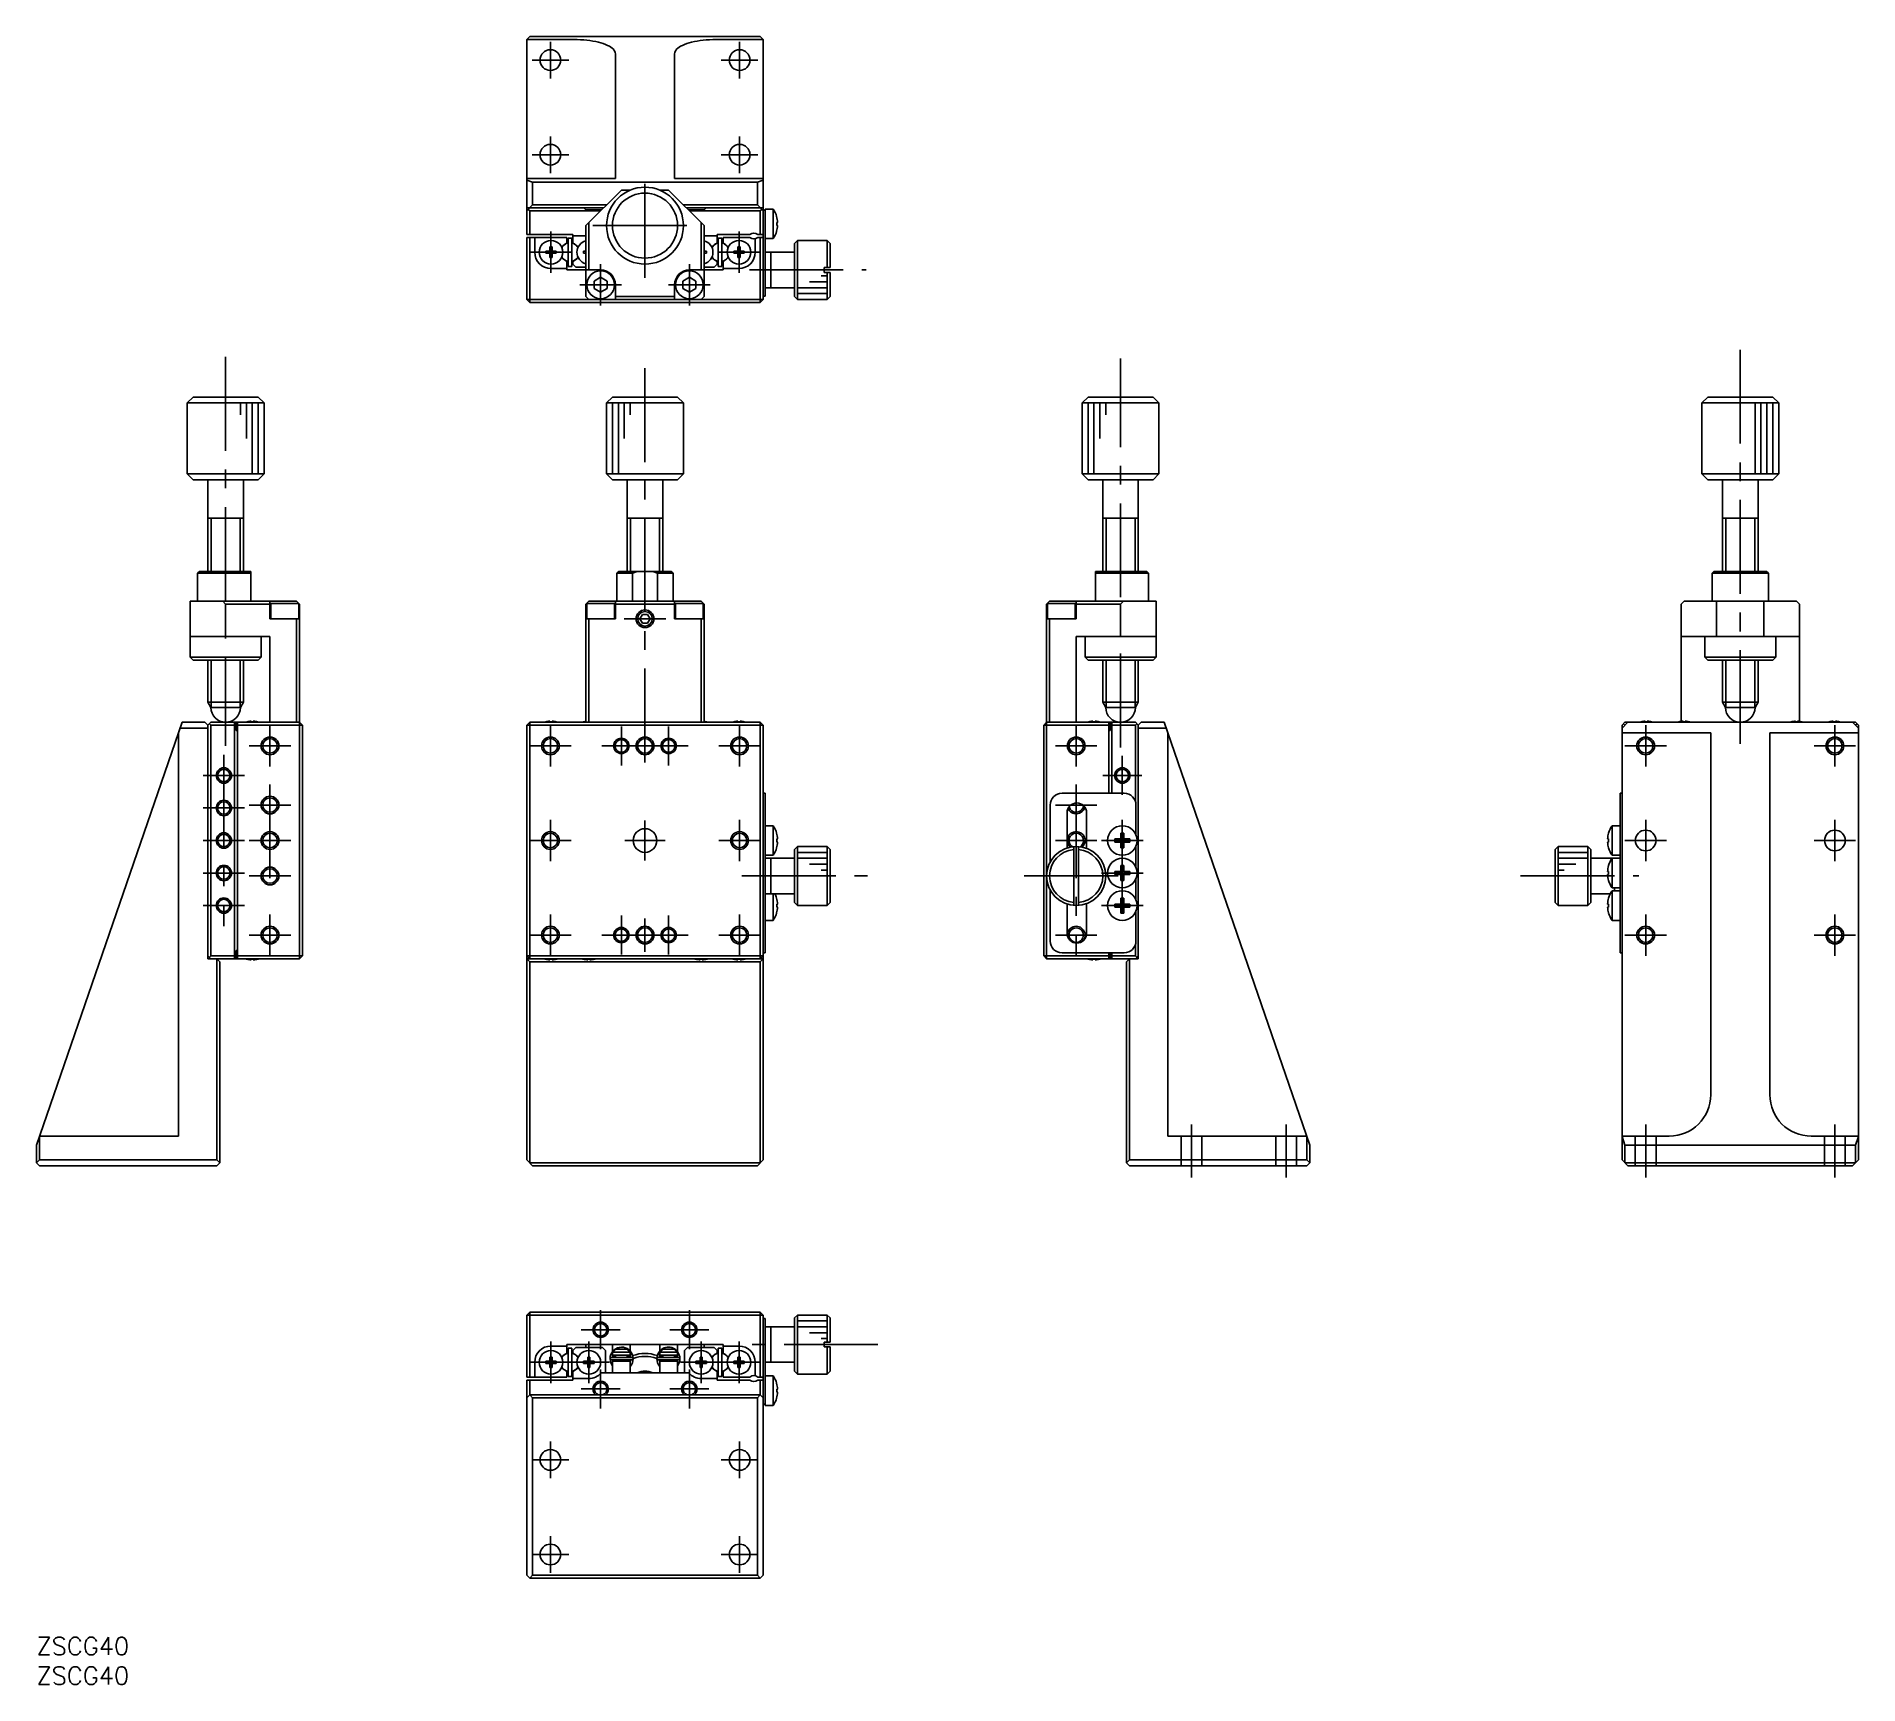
# Model space of a CAD drawing. Extents: x 0 to 308, y -8 to 271.
import ezdxf

# ---------------------------------------------------------------- set-up
doc = ezdxf.new("R2010")
doc.units = 0
doc.header["$LTSCALE"] = 0.5
doc.linetypes.add('CENTER', pattern=[50.8, 31.75, -6.35, 6.35, -6.35])
doc.linetypes.add('DASHED', pattern=[19.05, 12.7, -6.35])
for name, color, linetype in [('MSM_CENTER', 1, 'CENTER'), ('MSM_CONTINUOUS', 7, 'CONTINUOUS'), ('MSM_DASHED', 4, 'DASHED'), ('MSM_NARROW', 5, 'CONTINUOUS'), ('MSM_PART_NUMBER', 7, 'CONTINUOUS')]:
    doc.layers.add(name, color=color, linetype=linetype)
doc.styles.get("Standard").update_dxf_attribs({"font": 'txt.shx', "height": 3, "bigfont": 'bigfont.shx'})

# ---------------------------------------------------------------- blocks, each defined once
blk = doc.blocks.new('*U2')
at = {"layer": 'MSM_PART_NUMBER'}
blk.add_text('ZSCG40', height=3, dxfattribs=at).set_placement((0, -3))
blk = doc.blocks.new('*U3')
at = {"layer": 'MSM_PART_NUMBER'}
blk.add_text('ZSCG40', height=3, dxfattribs=at).set_placement((0, -8))

msp = doc.modelspace()

# ---------------------------------------------------------------- linework, layer by layer
at = {"layer": 'MSM_CENTER'}
for p, q in [((86.92, 263.64), (86.92, 269.84)), ((118.92, 263.64), (118.92, 269.84)), ((83.82, 266.74), (90.02, 266.74)), ((115.82, 266.74), (122.02, 266.74)), ((86.92, 247.64), (86.92, 253.84)), ((118.92, 247.64), (118.92, 253.84)), ((83.82, 250.74), (90.02, 250.74)), ((115.82, 250.74), (122.02, 250.74)), ((102.92, 229.94), (102.92, 247.54)), ((87.02, 237.74), (87.02, 230.74)), ((94.12, 238.74), (111.72, 238.74)), ((118.82, 237.74), (118.82, 230.74)), ((83.52, 234.24), (90.52, 234.24)), ((115.32, 234.24), (122.32, 234.24)), ((95.42, 232.24), (95.42, 225.24)), ((110.42, 232.24), (110.42, 225.24)), ((120.57, 231.24), (140.32, 231.24)), ((91.92, 228.74), (98.92, 228.74)), ((106.92, 228.74), (113.92, 228.74)), ((32, 216.55), (32, 150.75)), ((102.92, 147.95), (102.92, 216.5)), ((183.35, 150.5), (183.35, 216.25)), ((288.16, 217.75), (288.16, 149.5)), ((99.42, 172.25), (106.42, 172.25)), ((39.5, 154.25), (39.5, 147.25)), ((86.92, 154.25), (86.92, 147.25)), ((118.92, 154.25), (118.92, 147.25)), ((175.85, 154.25), (175.85, 147.25)), ((272.16, 154.25), (272.16, 147.25)), ((304.16, 154.25), (304.16, 147.25)), ((98.92, 147.45), (98.92, 154.05)), ((106.92, 147.45), (106.92, 154.05)), ((31.7, 149.25), (31.7, 120.25)), ((36, 150.75), (43, 150.75)), ((83.42, 150.75), (90.42, 150.75)), ((95.62, 150.75), (110.22, 150.75)), ((115.42, 150.75), (122.42, 150.75)), ((172.35, 150.75), (179.35, 150.75)), ((183.65, 142.45), (183.65, 149.05)), ((268.66, 150.75), (275.66, 150.75)), ((300.66, 150.75), (307.66, 150.75)), ((28.2, 145.75), (35.2, 145.75)), ((180.35, 145.75), (186.95, 145.75)), ((39.5, 144.25), (39.5, 125.25)), ((175.85, 144.25), (175.85, 115.25)), ((28.2, 140.25), (35.2, 140.25)), ((36, 140.75), (43, 140.75)), ((172.35, 140.75), (179.35, 140.75)), ((86.92, 138.25), (86.92, 131.25)), ((102.92, 131.35), (102.92, 138.15)), ((118.92, 138.25), (118.92, 131.25)), ((183.65, 138.25), (183.65, 120.25)), ((272.16, 138.25), (272.16, 131.25)), ((304.16, 138.25), (304.16, 131.25)), ((28.2, 134.75), (35.2, 134.75)), ((36, 134.75), (43, 134.75)), ((83.42, 134.75), (90.42, 134.75)), ((99.52, 134.75), (106.32, 134.75)), ((115.42, 134.75), (122.42, 134.75)), ((172.35, 134.75), (179.35, 134.75)), ((180.15, 134.75), (187.15, 134.75)), ((268.66, 134.75), (275.66, 134.75)), ((300.66, 134.75), (307.66, 134.75)), ((28.2, 129.25), (35.2, 129.25)), ((36, 128.75), (43, 128.75)), ((119.32, 128.75), (140.57, 128.75)), ((167.05, 128.75), (184.65, 128.75)), ((180.15, 129.25), (187.15, 129.25)), ((251.01, 128.75), (271.01, 128.75)), ((28.2, 123.75), (35.2, 123.75)), ((180.15, 123.75), (187.15, 123.75)), ((39.5, 122.25), (39.5, 115.25)), ((86.92, 122.25), (86.92, 115.25)), ((98.92, 115.45), (98.92, 122.05)), ((102.92, 115.95), (102.92, 121.55)), ((106.92, 115.45), (106.92, 122.05)), ((118.92, 122.25), (118.92, 115.25)), ((272.16, 122.25), (272.16, 115.25)), ((304.16, 122.25), (304.16, 115.25)), ((36, 118.75), (43, 118.75)), ((83.42, 118.75), (90.42, 118.75)), ((95.62, 118.75), (110.22, 118.75)), ((115.42, 118.75), (122.42, 118.75)), ((172.35, 118.75), (179.35, 118.75)), ((268.66, 118.75), (275.66, 118.75)), ((300.66, 118.75), (307.66, 118.75)), ((195.35, 77.75), (195.35, 86.7)), ((211.35, 77.75), (211.35, 86.7)), ((272.16, 77.75), (272.16, 86.7)), ((304.16, 77.75), (304.16, 86.7)), ((95.42, 48.7), (95.42, 55.3)), ((110.42, 48.7), (110.42, 55.3)), ((87.02, 50), (87.02, 43)), ((92.12, 52), (98.72, 52)), ((93.42, 50), (93.42, 43)), ((107.12, 52), (113.72, 52)), ((112.42, 50), (112.42, 43)), ((118.82, 50), (118.82, 43)), ((142.32, 49.5), (121.07, 49.5)), ((83.52, 46.5), (96.92, 46.5)), ((108.92, 46.5), (122.32, 46.5)), ((95.42, 38.7), (95.42, 45.3)), ((110.42, 38.7), (110.42, 45.3)), ((92.12, 42), (98.72, 42)), ((107.12, 42), (113.72, 42)), ((86.92, 26.9), (86.92, 33.1)), ((118.92, 26.9), (118.92, 33.1)), ((83.82, 30), (90.02, 30)), ((115.82, 30), (122.02, 30)), ((86.92, 10.9), (86.92, 17.1)), ((118.92, 10.9), (118.92, 17.1)), ((83.82, 14), (90.02, 14)), ((115.82, 14), (122.02, 14))]:
    msp.add_line(p, q, dxfattribs=at)
at = {"layer": 'MSM_CONTINUOUS'}
for p, q in [((83.42, 270.74), (82.92, 270.24)), ((82.92, 270.24), (82.92, 237.24)), ((82.92, 270.22), (90.92, 270.22)), ((83.42, 270.74), (122.42, 270.74)), ((90.92, 270.22), (91.47, 270.22)), ((91.47, 270.22), (92.02, 270.19)), ((92.02, 270.19), (92.56, 270.16)), ((92.56, 270.16), (93.09, 270.11)), ((93.09, 270.11), (93.6, 270.04)), ((93.6, 270.04), (94.1, 269.96)), ((94.1, 269.96), (94.58, 269.87)), ((94.58, 269.87), (95.04, 269.76)), ((95.04, 269.76), (95.47, 269.65)), ((95.47, 269.65), (95.87, 269.52)), ((95.87, 269.52), (96.25, 269.38)), ((96.25, 269.38), (96.59, 269.23)), ((96.59, 269.23), (96.89, 269.07)), ((96.89, 269.07), (97.16, 268.91)), ((97.16, 268.91), (97.39, 268.74)), ((97.39, 268.74), (97.58, 268.56)), ((97.58, 268.56), (97.73, 268.38)), ((97.73, 268.38), (97.84, 268.19)), ((97.84, 268.19), (97.9, 268)), ((107.94, 268), (108.01, 268.19)), ((108.01, 268.19), (108.12, 268.38)), ((108.12, 268.38), (108.27, 268.56)), ((108.27, 268.56), (108.46, 268.74)), ((108.46, 268.74), (108.69, 268.91)), ((108.69, 268.91), (108.95, 269.07)), ((108.95, 269.07), (109.26, 269.23)), ((109.26, 269.23), (109.6, 269.38)), ((109.6, 269.38), (109.97, 269.52)), ((109.97, 269.52), (110.38, 269.65)), ((110.38, 269.65), (110.81, 269.76)), ((110.81, 269.76), (111.27, 269.87)), ((111.27, 269.87), (111.75, 269.96)), ((111.75, 269.96), (112.24, 270.04)), ((112.24, 270.04), (112.76, 270.11)), ((112.76, 270.11), (113.29, 270.16)), ((113.29, 270.16), (113.83, 270.19)), ((113.83, 270.19), (114.37, 270.22)), ((114.37, 270.22), (114.92, 270.22)), ((114.92, 270.22), (122.92, 270.22)), ((122.92, 270.24), (122.42, 270.74)), ((122.92, 270.24), (122.92, 226.24)), ((97.9, 268), (97.92, 267.81)), ((97.92, 267.81), (97.92, 246.74)), ((107.92, 267.81), (107.94, 268)), ((107.92, 246.74), (107.92, 267.81)), ((97.92, 246.74), (82.92, 246.74)), ((122.92, 246.74), (107.92, 246.74)), ((82.92, 246.46), (83.92, 246.12)), ((121.92, 246.12), (83.92, 246.12)), ((83.92, 246.12), (83.92, 242.24)), ((98.92, 244.74), (92.92, 238.74)), ((98.92, 244.74), (100.42, 244.74)), ((105.42, 244.74), (106.92, 244.74)), ((106.92, 244.74), (112.92, 238.74)), ((121.92, 246.12), (122.92, 246.46)), ((121.92, 242.24), (121.92, 246.12)), ((82.92, 241.24), (83.92, 242.24)), ((95.92, 241.74), (82.92, 241.74)), ((83.17, 241.49), (83.42, 241.24)), ((83.42, 241.24), (83.42, 237.24)), ((95.42, 241.24), (83.42, 241.24)), ((83.92, 242.24), (96.42, 242.24)), ((92.92, 241.39), (92.57, 241.74)), ((92.92, 241.39), (95.57, 241.39)), ((109.42, 242.24), (121.92, 242.24)), ((122.92, 241.74), (109.92, 241.74)), ((110.27, 241.39), (112.92, 241.39)), ((122.42, 241.24), (110.42, 241.24)), ((113.27, 241.74), (112.92, 241.39)), ((121.92, 242.24), (122.92, 241.24)), ((122.42, 241.24), (122.67, 241.49)), ((122.42, 237.24), (122.42, 241.24)), ((122.92, 241.34), (123.22, 241.34)), ((124.62, 241.54), (123.22, 241.54)), ((123.22, 241.54), (123.22, 226.84)), ((124.62, 241.54), (124.62, 236.54)), ((92.92, 226.74), (92.92, 238.74)), ((93.42, 239.24), (93.42, 231.24)), ((112.42, 231.24), (112.42, 239.24)), ((112.92, 226.74), (112.92, 238.74)), ((125.19, 240.3), (125.19, 240.3)), ((125.19, 238.78), (125.19, 239.3)), ((125.19, 239.3), (125.36, 239.3)), ((125.36, 238.78), (125.19, 238.78)), ((125.19, 237.78), (125.19, 237.78)), ((90.72, 237.24), (82.92, 237.24)), ((82.92, 226.24), (82.92, 236.74)), ((89.72, 236.74), (82.92, 236.74)), ((83.42, 225.74), (83.42, 236.74)), ((84.27, 234.24), (84.27, 236.74)), ((86.14, 234.42), (86.84, 234.42)), ((86.14, 234.06), (86.14, 234.42)), ((86.84, 235.13), (87.2, 235.13)), ((86.84, 234.42), (86.84, 235.13)), ((86.85, 234.41), (86.84, 234.42)), ((86.85, 234.41), (87.19, 234.41)), ((86.85, 234.07), (86.85, 234.41)), ((87.19, 234.41), (87.2, 234.42)), ((87.19, 234.41), (87.19, 234.07)), ((87.2, 235.13), (87.2, 234.42)), ((87.2, 234.42), (87.91, 234.42)), ((87.91, 234.42), (87.91, 234.06)), ((89.46, 235.64), (89.72, 235.79)), ((89.72, 235.79), (89.72, 236.74)), ((89.92, 236.64), (89.92, 231.84)), ((89.92, 236.64), (90.52, 236.64)), ((90.52, 231.84), (90.52, 236.64)), ((90.72, 237.24), (90.72, 235.79)), ((92.92, 236.99), (90.72, 236.99)), ((90.98, 235.64), (90.72, 235.79)), ((92.54, 234.42), (92.96, 234.42)), ((92.54, 234.06), (92.54, 234.42)), ((115.12, 236.99), (112.92, 236.99)), ((112.92, 234.42), (113.31, 234.42)), ((113.31, 234.42), (113.31, 234.06)), ((114.86, 235.64), (115.12, 235.79)), ((115.12, 237.24), (120.66, 237.24)), ((115.12, 235.79), (115.12, 237.24)), ((115.32, 236.64), (115.32, 231.84)), ((115.92, 236.64), (115.32, 236.64)), ((115.92, 231.84), (115.92, 236.64)), ((116.12, 236.74), (116.12, 235.79)), ((120.66, 236.74), (116.12, 236.74)), ((116.38, 235.64), (116.12, 235.79)), ((117.94, 234.42), (118.64, 234.42)), ((117.94, 234.06), (117.94, 234.42)), ((118.64, 235.13), (119, 235.13)), ((118.64, 234.42), (118.64, 235.13)), ((118.65, 234.41), (118.64, 234.42)), ((118.65, 234.41), (118.99, 234.41)), ((118.65, 234.07), (118.65, 234.41)), ((118.99, 234.41), (119, 234.42)), ((118.99, 234.41), (118.99, 234.07)), ((119, 235.13), (119, 234.42)), ((119, 234.42), (119.71, 234.42)), ((119.71, 234.42), (119.71, 234.06)), ((121.57, 236.52), (121.57, 234.24)), ((122.92, 237.24), (121.98, 237.24)), ((121.98, 236.74), (122.92, 236.74)), ((122.42, 225.74), (122.42, 236.74)), ((123.22, 236.54), (124.62, 236.54)), ((128.22, 234.24), (123.22, 234.24)), ((124.22, 228.24), (124.22, 234.24)), ((128.72, 236.24), (128.22, 235.74)), ((128.22, 226.74), (128.22, 235.74)), ((133.72, 236.24), (128.72, 236.24)), ((128.72, 236.24), (128.72, 226.24)), ((133.72, 231.64), (133.72, 236.24)), ((134.22, 235.74), (133.72, 236.24)), ((134.22, 235.74), (134.22, 231.64)), ((86.14, 234.06), (86.84, 234.06)), ((86.85, 234.07), (86.84, 234.06)), ((86.84, 233.35), (86.84, 234.06)), ((87.2, 233.35), (86.84, 233.35)), ((87.19, 234.07), (86.85, 234.07)), ((89.72, 231.49), (87.02, 231.49)), ((87.19, 234.07), (87.2, 234.06)), ((87.2, 234.06), (87.2, 233.35)), ((87.91, 234.06), (87.2, 234.06)), ((89.72, 232.69), (89.46, 232.84)), ((89.72, 231.24), (89.72, 232.69)), ((95.42, 231.24), (89.72, 231.24)), ((89.92, 231.84), (90.52, 231.84)), ((90.72, 232.69), (90.98, 232.84)), ((90.72, 232.69), (90.72, 232.24)), ((90.72, 232.24), (91.22, 231.74)), ((91.22, 231.74), (92.92, 231.74)), ((92.54, 234.06), (92.92, 234.06)), ((116.12, 231.24), (110.42, 231.24)), ((113.31, 234.06), (112.92, 234.06)), ((112.92, 231.74), (114.62, 231.74)), ((114.62, 231.74), (115.12, 232.24)), ((115.12, 232.69), (114.86, 232.84)), ((115.12, 232.24), (115.12, 232.69)), ((115.92, 231.84), (115.32, 231.84)), ((116.12, 232.69), (116.38, 232.84)), ((116.12, 232.69), (116.12, 231.24)), ((118.82, 231.49), (116.12, 231.49)), ((117.94, 234.06), (118.64, 234.06)), ((118.65, 234.07), (118.64, 234.06)), ((118.64, 233.35), (118.64, 234.06)), ((119, 233.35), (118.64, 233.35)), ((118.99, 234.07), (118.65, 234.07)), ((118.99, 234.07), (119, 234.06)), ((119, 234.06), (119, 233.35)), ((119.71, 234.06), (119, 234.06)), ((133.22, 231.64), (133.22, 230.84)), ((134.22, 231.64), (133.22, 231.64)), ((94.32, 229.37), (95.42, 230.01)), ((94.32, 228.1), (94.32, 229.37)), ((94.32, 228.1), (95.42, 227.47)), ((95.42, 230.01), (96.52, 229.37)), ((95.42, 227.47), (96.52, 228.1)), ((96.52, 229.37), (96.52, 228.1)), ((97.92, 226.24), (97.92, 228.74)), ((107.92, 228.74), (107.92, 226.24)), ((109.32, 229.37), (110.42, 230.01)), ((109.32, 228.1), (109.32, 229.37)), ((109.32, 228.1), (110.42, 227.47)), ((110.42, 230.01), (111.52, 229.37)), ((110.42, 227.47), (111.52, 228.1)), ((111.52, 229.37), (111.52, 228.1)), ((123.22, 228.24), (128.22, 228.24)), ((133.22, 230.84), (134.22, 230.84)), ((133.72, 226.24), (133.72, 230.84)), ((134.22, 230.84), (134.22, 226.74)), ((83.42, 225.74), (82.92, 226.24)), ((122.92, 226.24), (82.92, 226.24)), ((122.42, 225.74), (83.42, 225.74)), ((92.92, 226.74), (93.42, 226.24)), ((97.92, 226.74), (107.92, 226.74)), ((112.42, 226.24), (112.92, 226.74)), ((122.42, 225.74), (122.92, 226.24)), ((123.22, 226.84), (122.92, 226.84)), ((128.22, 226.74), (128.72, 226.24)), ((128.72, 226.24), (133.72, 226.24)), ((133.72, 226.24), (134.22, 226.74)), ((26.5, 209.75), (25.5, 208.75)), ((26.5, 209.75), (37.5, 209.75)), ((38.5, 208.75), (37.5, 209.75)), ((97.42, 209.75), (96.42, 208.75)), ((97.42, 209.75), (108.42, 209.75)), ((109.42, 208.75), (108.42, 209.75)), ((177.85, 209.75), (176.85, 208.75)), ((177.85, 209.75), (188.85, 209.75)), ((189.85, 208.75), (188.85, 209.75)), ((282.66, 209.75), (281.66, 208.75)), ((282.66, 209.75), (293.66, 209.75)), ((294.66, 208.75), (293.66, 209.75)), ((38.5, 208.75), (25.5, 208.75)), ((25.5, 208.75), (25.5, 196.75)), ((38.5, 196.75), (38.5, 208.75)), ((109.42, 208.75), (96.42, 208.75)), ((96.42, 208.75), (96.42, 196.75)), ((109.42, 196.75), (109.42, 208.75)), ((176.85, 208.75), (176.85, 196.75)), ((189.85, 208.75), (176.85, 208.75)), ((189.85, 196.75), (189.85, 208.75)), ((281.66, 208.75), (281.66, 196.75)), ((294.66, 208.75), (281.66, 208.75)), ((294.66, 196.75), (294.66, 208.75)), ((25.5, 196.75), (26.5, 195.75)), ((25.5, 196.75), (38.5, 196.75)), ((37.5, 195.75), (26.5, 195.75)), ((29, 195.75), (29, 180.25)), ((35, 180.25), (35, 195.75)), ((37.5, 195.75), (38.5, 196.75)), ((96.42, 196.75), (97.42, 195.75)), ((96.42, 196.75), (109.42, 196.75)), ((108.42, 195.75), (97.42, 195.75)), ((99.92, 195.75), (99.92, 180.25)), ((105.92, 180.25), (105.92, 195.75)), ((108.42, 195.75), (109.42, 196.75)), ((176.85, 196.75), (189.85, 196.75)), ((176.85, 196.75), (177.85, 195.75)), ((188.85, 195.75), (177.85, 195.75)), ((180.35, 195.75), (180.35, 180.25)), ((186.35, 180.25), (186.35, 195.75)), ((188.85, 195.75), (189.85, 196.75)), ((281.66, 196.75), (294.66, 196.75)), ((281.66, 196.75), (282.66, 195.75)), ((293.66, 195.75), (282.66, 195.75)), ((285.16, 195.75), (285.16, 180.25)), ((291.16, 180.25), (291.16, 195.75)), ((293.66, 195.75), (294.66, 196.75)), ((35, 189.25), (29, 189.25)), ((105.92, 189.25), (99.92, 189.25)), ((186.35, 189.25), (180.35, 189.25)), ((291.16, 189.25), (285.16, 189.25)), ((27.55, 180.25), (27.25, 179.95)), ((36.25, 179.95), (27.25, 179.95)), ((27.25, 179.95), (27.25, 175.25)), ((27.55, 180.25), (36.25, 180.25)), ((36.25, 180.25), (36.25, 175.25)), ((98.47, 180.25), (98.17, 179.95)), ((100.8, 179.95), (98.17, 179.95)), ((98.17, 179.95), (98.17, 175.25)), ((107.37, 180.25), (98.47, 180.25)), ((101.6, 180.25), (100.8, 179.95)), ((100.8, 179.95), (100.8, 175.25)), ((105.04, 179.95), (104.24, 180.25)), ((107.67, 179.95), (105.04, 179.95)), ((105.04, 175.25), (105.04, 179.95)), ((107.67, 179.95), (107.37, 180.25)), ((107.67, 175.25), (107.67, 179.95)), ((179.1, 180.25), (187.8, 180.25)), ((179.1, 175.25), (179.1, 180.25)), ((188.1, 179.95), (179.1, 179.95)), ((188.1, 179.95), (187.8, 180.25)), ((188.1, 175.25), (188.1, 179.95)), ((283.71, 180.25), (283.41, 179.95)), ((292.91, 179.95), (283.41, 179.95)), ((283.41, 179.95), (283.41, 175.25)), ((283.71, 180.25), (292.61, 180.25)), ((292.91, 179.95), (292.61, 180.25)), ((292.91, 175.25), (292.91, 179.95)), ((26, 175.25), (26, 165.75)), ((26, 175.25), (44, 175.25)), ((32, 174.75), (31.5, 175.25)), ((32, 174.75), (32, 169.25)), ((39.5, 174.75), (32, 174.75)), ((39.5, 175.25), (39.5, 172.25)), ((44.35, 174.85), (39.65, 174.85)), ((39.65, 174.85), (39.65, 172.25)), ((44.5, 174.75), (44, 175.25)), ((44.35, 172.25), (44.35, 174.85)), ((44.5, 174.75), (44.5, 114.75)), ((92.92, 174.75), (93.42, 175.25)), ((92.92, 174.75), (92.92, 154.75)), ((93.07, 174.85), (93.07, 172.25)), ((97.77, 174.85), (93.07, 174.85)), ((112.42, 175.25), (93.42, 175.25)), ((97.77, 172.25), (97.77, 174.85)), ((97.92, 175.25), (97.92, 172.25)), ((107.92, 174.75), (97.92, 174.75)), ((102.06, 172.25), (102.49, 173)), ((102.49, 173), (103.36, 173)), ((103.79, 172.25), (103.36, 173)), ((107.92, 175.25), (107.92, 172.25)), ((108.07, 174.85), (108.07, 172.25)), ((112.77, 174.85), (108.07, 174.85)), ((112.92, 174.75), (112.42, 175.25)), ((112.77, 172.25), (112.77, 174.85)), ((112.92, 174.75), (112.92, 154.75)), ((171.35, 175.25), (170.85, 174.75)), ((170.85, 114.75), (170.85, 174.75)), ((171, 174.85), (171, 172.25)), ((175.7, 174.85), (171, 174.85)), ((189.35, 175.25), (171.35, 175.25)), ((175.7, 172.25), (175.7, 174.85)), ((175.85, 172.25), (175.85, 175.25)), ((183.35, 174.75), (175.85, 174.75)), ((183.85, 175.25), (183.35, 174.75)), ((183.35, 169.25), (183.35, 174.75)), ((189.35, 165.75), (189.35, 175.25)), ((278.16, 174.75), (278.66, 175.25)), ((278.16, 174.75), (278.16, 154.9)), ((278.66, 175.25), (297.66, 175.25)), ((284.16, 175.25), (284.16, 169.25)), ((292.16, 169.25), (292.16, 175.25)), ((298.16, 174.75), (297.66, 175.25)), ((298.16, 174.75), (298.16, 154.9)), ((39.5, 172.25), (44.5, 172.25)), ((44, 154.75), (44, 172.25)), ((97.92, 172.25), (92.92, 172.25)), ((93.42, 172.25), (93.42, 154.75)), ((102.49, 171.5), (102.06, 172.25)), ((103.36, 171.5), (102.49, 171.5)), ((103.36, 171.5), (103.79, 172.25)), ((107.92, 172.25), (112.92, 172.25)), ((112.42, 154.75), (112.42, 172.25)), ((170.85, 172.25), (175.85, 172.25)), ((171.35, 172.25), (171.35, 154.75)), ((26, 169.25), (39.5, 169.25)), ((38, 165.75), (38, 169.25)), ((39.5, 169.25), (39.5, 154.75)), ((175.85, 169.25), (175.85, 154.75)), ((189.35, 169.25), (175.85, 169.25)), ((177.35, 169.25), (177.35, 165.75)), ((298.16, 169.25), (278.16, 169.25)), ((282.16, 169.25), (282.16, 165.75)), ((294.16, 165.75), (294.16, 169.25)), ((26, 165.75), (38, 165.75)), ((26, 165.75), (26.5, 165.25)), ((37.5, 165.25), (26.5, 165.25)), ((29, 165.25), (29, 158.12)), ((35, 158.12), (35, 165.25)), ((37.5, 165.25), (38, 165.75)), ((177.35, 165.75), (177.85, 165.25)), ((177.35, 165.75), (189.35, 165.75)), ((188.85, 165.25), (177.85, 165.25)), ((180.35, 165.25), (180.35, 158.12)), ((186.35, 158.12), (186.35, 165.25)), ((188.85, 165.25), (189.35, 165.75)), ((282.16, 165.75), (294.16, 165.75)), ((282.16, 165.75), (282.66, 165.25)), ((293.66, 165.25), (282.66, 165.25)), ((285.16, 165.25), (285.16, 158.12)), ((291.16, 158.12), (291.16, 165.25)), ((293.66, 165.25), (294.16, 165.75)), ((29, 158.12), (29.5, 157.25)), ((29, 158.12), (35, 158.12)), ((34.5, 157.25), (29.5, 157.25)), ((34.5, 157.25), (35, 158.12)), ((180.35, 158.12), (186.35, 158.12)), ((180.35, 158.12), (180.85, 157.25)), ((185.85, 157.25), (180.85, 157.25)), ((185.85, 157.25), (186.35, 158.12)), ((285.16, 158.12), (291.16, 158.12)), ((285.16, 158.12), (285.66, 157.25)), ((290.66, 157.25), (285.66, 157.25)), ((290.66, 157.25), (291.16, 158.12)), ((0, 83.25), (24.62, 154.75)), ((24.62, 154.75), (28.5, 154.75)), ((29, 154.25), (28.5, 154.75)), ((29, 154.25), (29.5, 154.75)), ((29, 154.25), (29, 114.75)), ((29.5, 154.25), (29.25, 154.5)), ((29.5, 154.75), (44.5, 154.75)), ((29.5, 154.25), (29.5, 115.25)), ((33.5, 154.25), (29.5, 154.25)), ((33.5, 114.75), (33.5, 154.75)), ((33.75, 154.75), (33.75, 153.35)), ((34, 114.75), (34, 154.75)), ((45, 154.25), (34, 154.25)), ((35.61, 154.82), (35.61, 154.82)), ((36.32, 154.82), (36.32, 154.94)), ((36.68, 154.82), (36.32, 154.82)), ((36.68, 154.94), (36.68, 154.82)), ((37.39, 154.82), (37.39, 154.82)), ((45, 154.25), (44.5, 154.75)), ((45, 154.25), (45, 115.25)), ((82.92, 154.25), (83.42, 154.75)), ((82.92, 154.25), (82.92, 80.75)), ((82.92, 154.25), (122.92, 154.25)), ((83.42, 154.75), (122.42, 154.75)), ((83.42, 114.75), (83.42, 154.75)), ((86.14, 154.82), (86.13, 154.82)), ((86.84, 154.82), (86.84, 154.94)), ((87.2, 154.82), (86.84, 154.82)), ((87.2, 154.94), (87.2, 154.82)), ((87.91, 154.82), (87.91, 154.82)), ((92.54, 154.82), (92.53, 154.82)), ((113.31, 154.82), (113.31, 154.82)), ((117.94, 154.82), (117.93, 154.82)), ((118.64, 154.82), (118.64, 154.94)), ((119, 154.82), (118.64, 154.82)), ((119, 154.94), (119, 154.82)), ((119.71, 154.82), (119.71, 154.82)), ((122.92, 154.25), (122.42, 154.75)), ((122.42, 114.75), (122.42, 154.75)), ((122.92, 154.25), (122.92, 80.75)), ((170.35, 154.25), (170.85, 154.75)), ((170.35, 154.25), (170.35, 115.25)), ((181.35, 154.25), (170.35, 154.25)), ((170.85, 154.75), (185.85, 154.75)), ((177.97, 154.82), (177.96, 154.82)), ((178.67, 154.82), (178.67, 154.94)), ((179.03, 154.82), (178.67, 154.82)), ((179.03, 154.94), (179.03, 154.82)), ((179.74, 154.82), (179.74, 154.82)), ((181.35, 142.75), (181.35, 154.75)), ((181.6, 154.75), (181.6, 153.35)), ((181.85, 154.75), (181.85, 142.75)), ((185.85, 154.25), (181.85, 154.25)), ((185.85, 154.75), (186.35, 154.25)), ((186.1, 154.5), (185.85, 154.25)), ((185.85, 141.37), (185.85, 154.25)), ((186.35, 154.25), (186.85, 154.75)), ((186.35, 114.75), (186.35, 154.25)), ((186.85, 154.75), (190.73, 154.75)), ((190.73, 154.75), (215.35, 83.25)), ((269.16, 154.75), (268.16, 153.75)), ((268.16, 154.25), (268.66, 154.75)), ((268.16, 80.75), (268.16, 154.25)), ((268.41, 154.5), (268.66, 154.25)), ((268.66, 154.75), (307.66, 154.75)), ((271.38, 154.82), (271.37, 154.82)), ((272.08, 154.82), (272.08, 154.94)), ((272.44, 154.82), (272.08, 154.82)), ((272.44, 154.94), (272.44, 154.82)), ((273.15, 154.82), (273.15, 154.82)), ((277.78, 154.82), (277.77, 154.82)), ((278.48, 154.82), (278.48, 154.94)), ((278.84, 154.82), (278.48, 154.82)), ((278.84, 154.94), (278.84, 154.82)), ((279.55, 154.82), (279.55, 154.82)), ((296.78, 154.82), (296.77, 154.82)), ((297.48, 154.82), (297.48, 154.94)), ((297.84, 154.82), (297.48, 154.82)), ((297.84, 154.94), (297.84, 154.82)), ((298.55, 154.82), (298.55, 154.82)), ((303.18, 154.82), (303.17, 154.82)), ((303.88, 154.82), (303.88, 154.94)), ((304.24, 154.82), (303.88, 154.82)), ((304.24, 154.94), (304.24, 154.82)), ((304.95, 154.82), (304.95, 154.82)), ((308.16, 153.75), (307.16, 154.75)), ((308.16, 154.25), (307.66, 154.75)), ((307.66, 154.25), (307.91, 154.5)), ((308.16, 80.75), (308.16, 154.25)), ((24, 152.95), (24, 84.75)), ((29, 153.75), (24.28, 153.75)), ((33.75, 153.35), (34, 153.35)), ((181.35, 153.35), (181.6, 153.35)), ((191.08, 153.75), (186.35, 153.75)), ((191.35, 84.75), (191.35, 152.95)), ((268.16, 152.95), (283.16, 152.95)), ((283.16, 152.95), (283.16, 91.75)), ((293.16, 152.95), (308.16, 152.95)), ((293.16, 91.75), (293.16, 152.95)), ((122.92, 142.75), (123.22, 142.75)), ((123.22, 115.75), (123.22, 142.75)), ((173.45, 142.75), (183.95, 142.75)), ((267.86, 142.75), (268.16, 142.75)), ((267.86, 142.75), (267.86, 115.75)), ((171.45, 140.75), (171.45, 131.12)), ((174.3, 133.5), (174.3, 139.45)), ((177.6, 139.45), (177.6, 133.43)), ((185.95, 140.75), (185.95, 135.73)), ((124.62, 137.25), (123.22, 137.25)), ((124.62, 137.25), (124.62, 132.25)), ((125.19, 136.01), (125.19, 136.01)), ((183.39, 136.01), (183.91, 136.01)), ((183.39, 135.01), (183.39, 136.01)), ((183.91, 136.01), (183.91, 135.01)), ((265.89, 136.01), (265.9, 136.01)), ((267.86, 137.25), (266.47, 137.25)), ((266.47, 132.25), (266.47, 137.25)), ((125.19, 135.01), (125.36, 135.01)), ((125.19, 134.49), (125.19, 135.01)), ((125.36, 134.49), (125.19, 134.49)), ((125.19, 133.49), (125.19, 133.49)), ((128.72, 133.75), (128.22, 133.25)), ((128.22, 133.25), (128.22, 124.25)), ((128.72, 133.75), (128.72, 123.75)), ((133.22, 133.75), (128.72, 133.75)), ((133.22, 133.75), (133.22, 133.73)), ((133.22, 133.73), (133.72, 133.73)), ((133.72, 123.77), (133.72, 133.73)), ((133.72, 133.73), (134.22, 133.23)), ((134.22, 133.23), (134.22, 124.27)), ((175.45, 133.73), (175.45, 123.77)), ((176.25, 123.77), (176.25, 133.73)), ((182.39, 135.01), (183.39, 135.01)), ((182.39, 134.49), (182.39, 135.01)), ((183.39, 134.49), (182.39, 134.49)), ((183.35, 134.49), (183.35, 135.01)), ((183.39, 135.05), (183.91, 135.05)), ((183.39, 133.49), (183.39, 134.49)), ((183.91, 134.45), (183.39, 134.45)), ((183.91, 133.49), (183.39, 133.49)), ((183.91, 135.01), (184.91, 135.01)), ((183.91, 134.49), (183.91, 133.49)), ((184.91, 134.49), (183.91, 134.49)), ((183.95, 135.01), (183.95, 134.49)), ((184.91, 135.01), (184.91, 134.49)), ((185.95, 133.77), (185.95, 130.23)), ((256.86, 133.23), (257.36, 133.73)), ((256.86, 124.27), (256.86, 133.23)), ((257.36, 133.73), (257.36, 123.77)), ((257.36, 133.73), (257.86, 133.73)), ((262.36, 133.75), (257.86, 133.75)), ((257.86, 133.73), (257.86, 133.75)), ((262.36, 123.75), (262.36, 133.75)), ((262.86, 133.25), (262.36, 133.75)), ((262.86, 133.25), (262.86, 124.25)), ((265.73, 135.01), (265.9, 135.01)), ((265.9, 134.49), (265.73, 134.49)), ((265.9, 133.49), (265.89, 133.49)), ((265.9, 135.01), (265.9, 134.49)), ((123.22, 132.25), (124.62, 132.25)), ((128.22, 131.75), (123.22, 131.75)), ((124.22, 125.75), (124.22, 131.75)), ((182.39, 129.51), (183.39, 129.51)), ((182.39, 128.99), (182.39, 129.51)), ((183.35, 128.99), (183.35, 129.51)), ((183.39, 130.51), (183.91, 130.51)), ((183.39, 129.51), (183.39, 130.51)), ((183.39, 129.55), (183.91, 129.55)), ((183.91, 130.51), (183.91, 129.51)), ((183.91, 129.51), (184.91, 129.51)), ((183.95, 129.51), (183.95, 128.99)), ((184.91, 129.51), (184.91, 128.99)), ((267.86, 131.75), (262.86, 131.75)), ((265.73, 129.51), (265.9, 129.51)), ((265.89, 130.51), (265.9, 130.51)), ((265.9, 129.51), (265.9, 128.99)), ((266.47, 132.25), (267.86, 132.25)), ((266.47, 126.75), (266.47, 131.75)), ((171.45, 126.37), (171.45, 117.75)), ((183.39, 128.99), (182.39, 128.99)), ((183.39, 127.99), (183.39, 128.99)), ((183.91, 128.95), (183.39, 128.95)), ((183.91, 127.99), (183.39, 127.99)), ((183.91, 128.99), (183.91, 127.99)), ((184.91, 128.99), (183.91, 128.99)), ((185.95, 128.27), (185.95, 124.73)), ((265.9, 128.99), (265.73, 128.99)), ((265.9, 127.99), (265.89, 127.99)), ((266.47, 126.75), (267.86, 126.75)), ((266.86, 126.75), (266.86, 126.25)), ((123.22, 125.75), (128.22, 125.75)), ((124.62, 125.75), (124.62, 121.25)), ((125.19, 125.01), (125.19, 125.01)), ((125.19, 124.01), (125.36, 124.01)), ((125.19, 123.49), (125.19, 124.01)), ((125.36, 123.49), (125.19, 123.49)), ((128.22, 124.25), (128.72, 123.75)), ((128.72, 123.75), (133.22, 123.75)), ((133.72, 123.77), (133.22, 123.77)), ((133.22, 123.77), (133.22, 123.75)), ((134.22, 124.27), (133.72, 123.77)), ((174.3, 119.05), (174.3, 124)), ((177.6, 124.07), (177.6, 119.05)), ((182.39, 124.01), (183.39, 124.01)), ((182.39, 123.49), (182.39, 124.01)), ((183.39, 123.49), (182.39, 123.49)), ((183.35, 123.49), (183.35, 124.01)), ((183.39, 125.01), (183.91, 125.01)), ((183.39, 124.01), (183.39, 125.01)), ((183.39, 124.05), (183.91, 124.05)), ((183.39, 122.49), (183.39, 123.49)), ((183.91, 123.45), (183.39, 123.45)), ((183.91, 125.01), (183.91, 124.01)), ((183.91, 124.01), (184.91, 124.01)), ((183.91, 123.49), (183.91, 122.49)), ((184.91, 123.49), (183.91, 123.49)), ((183.95, 124.01), (183.95, 123.49)), ((184.91, 124.01), (184.91, 123.49)), ((257.36, 123.77), (256.86, 124.27)), ((257.86, 123.77), (257.36, 123.77)), ((257.86, 123.75), (257.86, 123.77)), ((257.86, 123.75), (262.36, 123.75)), ((262.36, 123.75), (262.86, 124.25)), ((262.86, 125.75), (266.18, 125.75)), ((265.73, 124.01), (265.9, 124.01)), ((265.9, 123.49), (265.73, 123.49)), ((265.89, 125.01), (265.9, 125.01)), ((265.9, 124.01), (265.9, 123.49)), ((267.86, 126.25), (266.47, 126.25)), ((266.47, 121.25), (266.47, 126.25)), ((123.22, 121.25), (124.62, 121.25)), ((125.19, 122.49), (125.19, 122.49)), ((183.91, 122.49), (183.39, 122.49)), ((185.95, 122.77), (185.95, 117.75)), ((265.9, 122.49), (265.89, 122.49)), ((266.47, 121.25), (267.86, 121.25)), ((185.85, 115.25), (185.85, 117.12)), ((29.5, 114.75), (29, 115.25)), ((44.5, 114.75), (29, 114.75)), ((29.25, 115), (29.5, 115.25)), ((29.5, 115.25), (33.5, 115.25)), ((30.5, 80.75), (30.5, 114.75)), ((30.5, 114.75), (31, 114.25)), ((31, 114.25), (31, 80.25)), ((33.75, 116.15), (34, 116.15)), ((33.75, 114.75), (33.75, 116.15)), ((34, 115.25), (45, 115.25)), ((35.61, 114.68), (35.61, 114.68)), ((36.32, 114.68), (36.68, 114.68)), ((36.32, 114.56), (36.32, 114.68)), ((36.68, 114.56), (36.68, 114.68)), ((37.39, 114.68), (37.39, 114.68)), ((44.5, 114.75), (45, 115.25)), ((83.42, 114.75), (82.92, 115.25)), ((122.92, 115.25), (82.92, 115.25)), ((82.92, 114.75), (83.42, 114.25)), ((82.92, 114.75), (122.92, 114.75)), ((122.42, 114.25), (83.42, 114.25)), ((83.42, 114.25), (83.42, 80.25)), ((86.13, 114.68), (86.14, 114.68)), ((86.84, 114.68), (87.2, 114.68)), ((86.84, 114.56), (86.84, 114.68)), ((87.2, 114.56), (87.2, 114.68)), ((87.91, 114.68), (87.91, 114.68)), ((92.53, 114.68), (92.54, 114.68)), ((93.24, 114.68), (93.6, 114.68)), ((93.24, 114.56), (93.24, 114.68)), ((93.6, 114.56), (93.6, 114.68)), ((94.31, 114.68), (94.31, 114.68)), ((111.53, 114.68), (111.54, 114.68)), ((112.24, 114.68), (112.6, 114.68)), ((112.24, 114.56), (112.24, 114.68)), ((112.6, 114.56), (112.6, 114.68)), ((113.31, 114.68), (113.31, 114.68)), ((117.93, 114.68), (117.94, 114.68)), ((118.64, 114.68), (119, 114.68)), ((118.64, 114.56), (118.64, 114.68)), ((119, 114.56), (119, 114.68)), ((119.71, 114.68), (119.71, 114.68)), ((122.42, 114.75), (122.92, 115.25)), ((122.42, 114.25), (122.92, 114.75)), ((122.42, 80.25), (122.42, 114.25)), ((123.22, 115.75), (122.92, 115.75)), ((170.85, 114.75), (170.35, 115.25)), ((170.35, 115.25), (181.35, 115.25)), ((186.35, 114.75), (170.85, 114.75)), ((183.95, 115.75), (173.45, 115.75)), ((177.96, 114.68), (177.97, 114.68)), ((178.67, 114.68), (179.03, 114.68)), ((178.67, 114.56), (178.67, 114.68)), ((179.03, 114.56), (179.03, 114.68)), ((179.74, 114.68), (179.74, 114.68)), ((181.35, 115.75), (181.35, 114.75)), ((181.6, 114.75), (181.6, 115.75)), ((181.85, 114.75), (181.85, 115.75)), ((181.85, 115.25), (185.85, 115.25)), ((184.85, 114.75), (184.35, 114.25)), ((184.35, 114.25), (184.35, 80.25)), ((184.85, 114.75), (184.85, 80.75)), ((185.85, 115.25), (186.1, 115)), ((185.85, 114.75), (186.35, 115.25)), ((268.16, 115.75), (267.86, 115.75)), ((0, 83.25), (0, 80.25)), ((0.5, 84.7), (0.5, 80.75)), ((0.52, 84.75), (24, 84.75)), ((214.84, 84.75), (191.35, 84.75)), ((214.85, 80.75), (214.85, 84.7)), ((215.35, 83.25), (215.35, 80.25)), ((276.16, 84.75), (268.16, 84.75)), ((268.16, 84.7), (268.66, 83.25)), ((307.66, 83.25), (268.66, 83.25)), ((268.66, 83.25), (268.66, 80.25)), ((308.16, 84.75), (300.16, 84.75)), ((307.66, 83.25), (308.16, 84.7)), ((307.66, 80.25), (307.66, 83.25)), ((0.5, 80.75), (0, 80.25)), ((0.5, 79.75), (0, 80.25)), ((0.5, 80.75), (30.5, 80.75)), ((31, 80.25), (30.5, 80.75)), ((30.5, 79.75), (31, 80.25)), ((82.92, 80.75), (83.92, 79.75)), ((83.42, 80.25), (122.42, 80.25)), ((122.92, 80.75), (121.92, 79.75)), ((184.85, 80.75), (184.35, 80.25)), ((184.85, 79.75), (184.35, 80.25)), ((184.85, 80.75), (214.85, 80.75)), ((215.35, 80.25), (214.85, 80.75)), ((214.85, 79.75), (215.35, 80.25)), ((269.16, 79.75), (268.16, 80.75)), ((268.66, 80.25), (307.66, 80.25)), ((308.16, 80.75), (307.16, 79.75)), ((30.5, 79.75), (0.5, 79.75)), ((121.92, 79.75), (83.92, 79.75)), ((214.85, 79.75), (184.85, 79.75)), ((307.16, 79.75), (269.16, 79.75)), ((82.92, 54.5), (83.42, 55)), ((82.92, 44), (82.92, 54.5)), ((82.92, 54.5), (122.92, 54.5)), ((83.42, 55), (122.42, 55)), ((83.42, 44), (83.42, 55)), ((122.92, 54.5), (122.42, 55)), ((122.42, 44), (122.42, 55)), ((122.92, 54.5), (122.92, 10.5)), ((122.92, 53.9), (123.22, 53.9)), ((123.22, 39.2), (123.22, 53.9)), ((128.22, 52.5), (123.22, 52.5)), ((124.22, 46.5), (124.22, 52.5)), ((128.72, 54.5), (128.22, 54)), ((128.22, 45), (128.22, 54)), ((128.72, 54.5), (128.72, 44.5)), ((133.72, 54.5), (128.72, 54.5)), ((133.72, 49.9), (133.72, 54.5)), ((134.22, 54), (133.72, 54.5)), ((134.22, 54), (134.22, 49.9)), ((89.72, 49.5), (89.72, 48.05)), ((89.72, 49.5), (116.12, 49.5)), ((92.92, 49), (92.92, 49.5)), ((97.42, 49.5), (97.42, 48.29)), ((100.42, 48.4), (100.42, 49.5)), ((105.42, 49.5), (105.42, 48.4)), ((108.42, 48.29), (108.42, 49.5)), ((112.92, 49), (112.92, 49.5)), ((116.12, 48.05), (116.12, 49.5)), ((133.22, 49.9), (133.22, 49.1)), ((134.22, 49.9), (133.22, 49.9)), ((84.27, 46.5), (84.27, 44)), ((86.14, 46.32), (86.14, 46.68)), ((86.14, 46.68), (86.84, 46.68)), ((86.84, 46.32), (86.14, 46.32)), ((86.84, 47.39), (87.2, 47.39)), ((86.84, 46.68), (86.84, 47.39)), ((86.85, 46.67), (86.84, 46.68)), ((86.85, 46.33), (86.84, 46.32)), ((86.84, 45.61), (86.84, 46.32)), ((86.85, 46.33), (86.85, 46.67)), ((86.85, 46.67), (87.19, 46.67)), ((87.19, 46.33), (86.85, 46.33)), ((89.72, 49.25), (87.02, 49.25)), ((87.19, 46.67), (87.2, 46.68)), ((87.19, 46.67), (87.19, 46.33)), ((87.19, 46.33), (87.2, 46.32)), ((87.2, 47.39), (87.2, 46.68)), ((87.91, 46.68), (87.2, 46.68)), ((87.2, 46.32), (87.2, 45.61)), ((87.91, 46.32), (87.2, 46.32)), ((87.91, 46.68), (87.91, 46.32)), ((89.46, 47.9), (89.72, 48.05)), ((89.92, 48.9), (90.52, 48.9)), ((89.92, 48.9), (89.92, 44.1)), ((90.52, 44.1), (90.52, 48.9)), ((91.22, 49), (90.72, 48.5)), ((90.72, 48.05), (90.72, 48.5)), ((90.72, 48.05), (90.98, 47.9)), ((91.22, 49), (95.72, 49)), ((92.54, 46.32), (92.54, 46.68)), ((92.54, 46.68), (93.24, 46.68)), ((93.24, 46.32), (92.54, 46.32)), ((93.24, 47.39), (93.6, 47.39)), ((93.24, 46.68), (93.24, 47.39)), ((93.25, 46.67), (93.24, 46.68)), ((93.25, 46.33), (93.24, 46.32)), ((93.24, 45.61), (93.24, 46.32)), ((93.25, 46.33), (93.25, 46.67)), ((93.25, 46.67), (93.59, 46.67)), ((93.59, 46.33), (93.25, 46.33)), ((93.59, 46.67), (93.6, 46.68)), ((93.59, 46.67), (93.59, 46.33)), ((93.59, 46.33), (93.6, 46.32)), ((93.6, 47.39), (93.6, 46.68)), ((94.31, 46.68), (93.6, 46.68)), ((93.6, 46.32), (93.6, 45.61)), ((94.31, 46.32), (93.6, 46.32)), ((94.31, 46.68), (94.31, 46.32)), ((96.22, 48.5), (95.72, 49)), ((96.22, 48.5), (96.22, 44.7)), ((97.18, 47.87), (97.15, 47.81)), ((97.18, 47.87), (97.18, 47.88)), ((97.39, 47.76), (97.18, 47.87)), ((97.19, 47.86), (97.18, 47.87)), ((100.72, 47.31), (97.22, 47.31)), ((97.22, 46.91), (100.72, 46.91)), ((97.42, 47.74), (97.39, 47.76)), ((97.42, 48.2), (97.42, 47.7)), ((100.42, 48.2), (97.42, 48.2)), ((97.42, 47.7), (100.42, 47.7)), ((100.42, 46.7), (97.42, 46.7)), ((97.42, 46.7), (97.42, 44.7)), ((97.43, 47.31), (97.54, 47.7)), ((97.47, 46.7), (97.43, 46.91)), ((97.48, 48.2), (98.01, 48.7)), ((97.52, 47.63), (97.53, 47.65)), ((97.52, 47.62), (97.52, 47.63)), ((97.52, 47.6), (97.52, 47.62)), ((97.52, 47.59), (97.52, 47.6)), ((97.52, 47.57), (97.52, 47.59)), ((97.52, 47.56), (97.52, 47.57)), ((97.53, 47.55), (97.52, 47.56)), ((97.53, 47.68), (97.54, 47.69)), ((97.53, 47.66), (97.53, 47.68)), ((97.53, 47.65), (97.53, 47.66)), ((97.53, 47.53), (97.53, 47.55)), ((97.53, 47.52), (97.53, 47.53)), ((97.54, 47.5), (97.53, 47.52)), ((97.54, 47.69), (97.54, 47.7)), ((97.54, 47.5), (97.92, 47.5)), ((97.54, 47.49), (97.54, 47.5)), ((97.55, 47.48), (97.54, 47.49)), ((97.56, 47.46), (97.55, 47.48)), ((97.56, 47.45), (97.56, 47.46)), ((97.57, 47.44), (97.56, 47.45)), ((97.58, 47.42), (97.57, 47.44)), ((97.59, 47.41), (97.58, 47.42)), ((97.6, 47.4), (97.59, 47.41)), ((97.61, 47.39), (97.6, 47.4)), ((97.62, 47.38), (97.61, 47.39)), ((97.63, 47.37), (97.62, 47.38)), ((97.64, 47.36), (97.63, 47.37)), ((97.65, 47.35), (97.64, 47.36)), ((97.67, 47.35), (97.65, 47.35)), ((97.68, 47.34), (97.67, 47.35)), ((97.69, 47.33), (97.68, 47.34)), ((97.71, 47.33), (97.69, 47.33)), ((97.72, 47.32), (97.71, 47.33)), ((97.73, 47.32), (97.72, 47.32)), ((97.75, 47.31), (97.73, 47.32)), ((97.76, 47.31), (97.75, 47.31)), ((97.78, 47.31), (97.76, 47.31)), ((97.79, 47.31), (97.78, 47.31)), ((97.81, 47.31), (97.79, 47.31)), ((97.82, 47.31), (97.81, 47.31)), ((97.92, 47.7), (97.92, 47.31)), ((97.92, 46.91), (97.92, 46.7)), ((98.01, 48.7), (99.84, 48.7)), ((99.84, 48.7), (100.37, 48.2)), ((99.92, 47.31), (99.92, 47.7)), ((99.92, 47.5), (100.4, 47.5)), ((99.92, 46.7), (99.92, 46.91)), ((100.14, 47.31), (100.12, 47.31)), ((100.12, 47.31), (100.12, 47.31)), ((100.15, 47.31), (100.14, 47.31)), ((100.17, 47.31), (100.15, 47.31)), ((100.18, 47.31), (100.17, 47.31)), ((100.2, 47.32), (100.18, 47.31)), ((100.21, 47.32), (100.2, 47.32)), ((100.23, 47.32), (100.21, 47.32)), ((100.24, 47.33), (100.23, 47.32)), ((100.25, 47.34), (100.24, 47.33)), ((100.27, 47.34), (100.25, 47.34)), ((100.28, 47.35), (100.27, 47.34)), ((100.29, 47.36), (100.28, 47.35)), ((100.3, 47.37), (100.29, 47.36)), ((100.31, 47.38), (100.3, 47.37)), ((100.33, 47.39), (100.31, 47.38)), ((100.34, 47.4), (100.33, 47.39)), ((100.35, 47.41), (100.34, 47.4)), ((100.36, 47.42), (100.35, 47.41)), ((100.37, 47.44), (100.36, 47.43)), ((100.36, 47.43), (100.36, 47.42)), ((100.38, 47.46), (100.37, 47.44)), ((100.39, 47.47), (100.38, 47.46)), ((100.4, 47.5), (100.39, 47.48)), ((100.39, 47.48), (100.39, 47.47)), ((100.4, 47.71), (100.4, 47.7)), ((100.4, 47.7), (100.41, 47.68)), ((100.41, 47.52), (100.4, 47.51)), ((100.4, 47.51), (100.4, 47.5)), ((100.41, 47.68), (100.41, 47.67)), ((100.41, 47.67), (100.41, 47.66)), ((100.41, 47.66), (100.42, 47.64)), ((100.42, 47.55), (100.41, 47.54)), ((100.41, 47.54), (100.41, 47.52)), ((100.42, 47.7), (100.42, 48.2)), ((100.53, 47.81), (100.42, 47.75)), ((100.42, 47.74), (100.43, 47.75)), ((100.42, 47.64), (100.42, 47.63)), ((100.42, 47.63), (100.42, 47.61)), ((100.42, 47.61), (100.42, 47.6)), ((100.42, 47.6), (100.42, 47.58)), ((100.42, 47.58), (100.42, 47.57)), ((100.42, 47.57), (100.42, 47.55)), ((100.42, 44.7), (100.42, 46.7)), ((100.46, 46.68), (100.42, 46.56)), ((100.43, 47.75), (100.44, 47.75)), ((100.44, 47.75), (100.45, 47.76)), ((100.45, 47.76), (100.46, 47.77)), ((100.46, 47.77), (100.48, 47.77)), ((100.51, 46.91), (100.46, 46.68)), ((100.48, 47.77), (100.49, 47.78)), ((100.49, 47.78), (100.5, 47.79)), ((100.5, 47.79), (100.52, 47.79)), ((100.52, 47.79), (100.53, 47.8)), ((100.76, 47.88), (100.53, 47.81)), ((100.53, 47.8), (100.55, 47.81)), ((100.55, 47.81), (100.56, 47.81)), ((100.56, 47.81), (100.58, 47.82)), ((100.58, 47.82), (100.59, 47.83)), ((100.59, 47.83), (100.61, 47.83)), ((100.61, 47.83), (100.62, 47.84)), ((100.62, 47.84), (100.64, 47.84)), ((100.64, 47.84), (100.65, 47.85)), ((100.65, 47.85), (100.66, 47.85)), ((100.66, 47.85), (100.68, 47.86)), ((100.68, 47.86), (100.69, 47.86)), ((100.69, 47.86), (100.7, 47.87)), ((100.7, 47.87), (100.71, 47.87)), ((100.71, 47.87), (100.72, 47.87)), ((100.72, 47.87), (100.73, 47.87)), ((100.73, 47.87), (100.74, 47.87)), ((100.74, 47.87), (100.75, 47.87)), ((100.75, 47.87), (100.75, 47.87)), ((100.75, 47.87), (100.76, 47.87)), ((100.75, 47.3), (100.76, 47.31)), ((100.76, 47.87), (100.76, 47.87)), ((100.77, 47.85), (100.76, 47.87)), ((100.76, 47.87), (100.76, 47.87)), ((100.76, 47.87), (100.76, 47.87)), ((100.76, 47.31), (100.77, 47.35)), ((100.78, 47.82), (100.77, 47.85)), ((100.77, 47.35), (100.78, 47.38)), ((100.79, 47.79), (100.78, 47.82)), ((100.78, 47.38), (100.79, 47.41)), ((100.92, 47.13), (100.79, 47.81)), ((100.8, 47.75), (100.79, 47.79)), ((100.79, 47.41), (100.8, 47.45)), ((100.81, 47.72), (100.8, 47.75)), ((100.8, 47.45), (100.81, 47.48)), ((100.81, 47.68), (100.81, 47.72)), ((100.82, 47.65), (100.81, 47.68)), ((100.81, 47.51), (100.82, 47.55)), ((100.81, 47.48), (100.81, 47.51)), ((100.82, 47.62), (100.82, 47.65)), ((100.82, 47.58), (100.82, 47.62)), ((100.82, 47.55), (100.82, 47.58)), ((105.06, 47.82), (104.93, 47.13)), ((105.04, 47.71), (105.03, 47.67)), ((105.03, 47.67), (105.03, 47.64)), ((105.03, 47.64), (105.03, 47.6)), ((105.03, 47.6), (105.03, 47.57)), ((105.03, 47.57), (105.03, 47.53)), ((105.03, 47.53), (105.03, 47.5)), ((105.03, 47.5), (105.04, 47.47)), ((105.05, 47.77), (105.04, 47.74)), ((105.04, 47.74), (105.04, 47.71)), ((105.04, 47.47), (105.05, 47.43)), ((105.06, 47.81), (105.05, 47.77)), ((105.05, 47.43), (105.06, 47.4)), ((105.07, 47.84), (105.06, 47.81)), ((105.06, 47.4), (105.07, 47.37)), ((105.08, 47.87), (105.07, 47.84)), ((105.07, 47.37), (105.08, 47.33)), ((105.09, 47.88), (105.08, 47.87)), ((105.08, 47.87), (105.08, 47.87)), ((105.09, 47.87), (105.08, 47.87)), ((105.08, 47.87), (105.08, 47.87)), ((105.08, 47.33), (105.09, 47.3)), ((105.09, 47.88), (105.32, 47.81)), ((105.1, 47.87), (105.09, 47.87)), ((105.09, 47.87), (105.09, 47.87)), ((105.11, 47.87), (105.1, 47.87)), ((105.12, 47.87), (105.11, 47.87)), ((105.11, 47.87), (105.11, 47.87)), ((105.13, 47.87), (105.12, 47.87)), ((105.14, 47.87), (105.13, 47.87)), ((108.63, 47.31), (105.13, 47.31)), ((105.13, 46.91), (108.63, 46.91)), ((105.16, 47.86), (105.14, 47.87)), ((105.17, 47.86), (105.16, 47.86)), ((105.18, 47.85), (105.17, 47.86)), ((105.2, 47.85), (105.18, 47.85)), ((105.21, 47.84), (105.2, 47.85)), ((105.23, 47.84), (105.21, 47.84)), ((105.24, 47.83), (105.23, 47.84)), ((105.26, 47.83), (105.24, 47.83)), ((105.27, 47.82), (105.26, 47.83)), ((105.29, 47.81), (105.27, 47.82)), ((105.3, 47.81), (105.29, 47.81)), ((105.32, 47.8), (105.3, 47.81)), ((105.32, 47.81), (105.42, 47.75)), ((105.33, 47.79), (105.32, 47.8)), ((105.34, 47.79), (105.33, 47.79)), ((105.36, 47.78), (105.34, 47.79)), ((105.39, 46.67), (105.34, 46.91)), ((105.37, 47.77), (105.36, 47.78)), ((105.38, 47.77), (105.37, 47.77)), ((105.39, 47.76), (105.38, 47.77)), ((105.41, 47.75), (105.39, 47.76)), ((105.42, 46.56), (105.39, 46.67)), ((105.42, 47.74), (105.41, 47.75)), ((105.41, 47.75), (105.41, 47.75)), ((105.42, 48.2), (105.42, 47.7)), ((108.42, 48.2), (105.42, 48.2)), ((105.42, 47.7), (108.42, 47.7)), ((108.42, 46.7), (105.42, 46.7)), ((105.42, 46.7), (105.42, 44.7)), ((105.43, 47.66), (105.44, 47.68)), ((105.43, 47.65), (105.43, 47.66)), ((105.43, 47.63), (105.43, 47.65)), ((105.43, 47.62), (105.43, 47.63)), ((105.43, 47.6), (105.43, 47.62)), ((105.43, 47.59), (105.43, 47.6)), ((105.43, 47.57), (105.43, 47.59)), ((105.43, 47.56), (105.43, 47.57)), ((105.43, 47.55), (105.43, 47.56)), ((105.44, 47.53), (105.43, 47.55)), ((105.44, 47.69), (105.45, 47.71)), ((105.44, 47.68), (105.44, 47.69)), ((105.44, 47.52), (105.44, 47.53)), ((105.44, 47.5), (105.44, 47.52)), ((105.45, 47.49), (105.44, 47.5)), ((105.45, 47.71), (105.45, 47.71)), ((105.45, 47.5), (105.92, 47.5)), ((105.46, 47.48), (105.45, 47.49)), ((105.46, 47.46), (105.46, 47.48)), ((105.47, 47.45), (105.46, 47.46)), ((105.48, 47.44), (105.47, 47.45)), ((105.48, 48.2), (106.01, 48.7)), ((105.49, 47.42), (105.48, 47.44)), ((105.5, 47.41), (105.49, 47.42)), ((105.5, 47.4), (105.5, 47.41)), ((105.52, 47.39), (105.5, 47.4)), ((105.53, 47.38), (105.52, 47.39)), ((105.54, 47.37), (105.53, 47.38)), ((105.55, 47.36), (105.54, 47.37)), ((105.56, 47.35), (105.55, 47.36)), ((105.57, 47.35), (105.56, 47.35)), ((105.59, 47.34), (105.57, 47.35)), ((105.6, 47.33), (105.59, 47.34)), ((105.61, 47.33), (105.6, 47.33)), ((105.63, 47.32), (105.61, 47.33)), ((105.64, 47.32), (105.63, 47.32)), ((105.66, 47.31), (105.64, 47.32)), ((105.67, 47.31), (105.66, 47.31)), ((105.68, 47.31), (105.67, 47.31)), ((105.7, 47.31), (105.68, 47.31)), ((105.71, 47.31), (105.7, 47.31)), ((105.73, 47.31), (105.71, 47.31)), ((105.92, 47.7), (105.92, 47.31)), ((105.92, 46.91), (105.92, 46.7)), ((106.01, 48.7), (107.84, 48.7)), ((107.84, 48.7), (108.37, 48.2)), ((107.92, 47.31), (107.92, 47.7)), ((107.92, 47.5), (108.31, 47.5)), ((107.92, 46.7), (107.92, 46.91)), ((108.05, 47.31), (108.03, 47.31)), ((108.03, 47.31), (108.03, 47.31)), ((108.06, 47.31), (108.05, 47.31)), ((108.07, 47.31), (108.06, 47.31)), ((108.09, 47.31), (108.07, 47.31)), ((108.1, 47.32), (108.09, 47.31)), ((108.12, 47.32), (108.1, 47.32)), ((108.13, 47.32), (108.12, 47.32)), ((108.15, 47.33), (108.13, 47.32)), ((108.16, 47.34), (108.15, 47.33)), ((108.17, 47.34), (108.16, 47.34)), ((108.18, 47.35), (108.17, 47.34)), ((108.2, 47.36), (108.18, 47.35)), ((108.21, 47.37), (108.2, 47.36)), ((108.22, 47.38), (108.21, 47.37)), ((108.23, 47.39), (108.22, 47.38)), ((108.24, 47.4), (108.23, 47.39)), ((108.25, 47.41), (108.24, 47.4)), ((108.26, 47.42), (108.25, 47.41)), ((108.27, 47.43), (108.26, 47.42)), ((108.28, 47.44), (108.27, 47.43)), ((108.29, 47.46), (108.28, 47.44)), ((108.3, 47.48), (108.29, 47.47)), ((108.29, 47.47), (108.29, 47.46)), ((108.3, 47.71), (108.31, 47.7)), ((108.31, 47.5), (108.3, 47.48)), ((108.31, 47.7), (108.41, 47.31)), ((108.31, 47.7), (108.31, 47.68)), ((108.31, 47.68), (108.32, 47.67)), ((108.32, 47.52), (108.31, 47.51)), ((108.31, 47.51), (108.31, 47.5)), ((108.32, 47.67), (108.32, 47.66)), ((108.32, 47.66), (108.32, 47.64)), ((108.32, 47.64), (108.32, 47.63)), ((108.32, 47.63), (108.33, 47.61)), ((108.33, 47.58), (108.32, 47.57)), ((108.32, 47.57), (108.32, 47.55)), ((108.32, 47.55), (108.32, 47.54)), ((108.32, 47.54), (108.32, 47.52)), ((108.33, 47.61), (108.33, 47.6)), ((108.33, 47.6), (108.33, 47.58)), ((108.41, 46.91), (108.37, 46.7)), ((108.42, 47.7), (108.42, 48.2)), ((108.42, 47.74), (108.45, 47.76)), ((108.42, 44.7), (108.42, 46.7)), ((108.45, 47.76), (108.67, 47.87)), ((108.66, 47.86), (108.67, 47.87)), ((108.67, 47.87), (108.67, 47.88)), ((108.69, 47.81), (108.67, 47.87)), ((110.12, 49), (109.62, 48.5)), ((109.62, 44.7), (109.62, 48.5)), ((110.12, 49), (114.62, 49)), ((111.54, 46.32), (111.54, 46.68)), ((111.54, 46.68), (112.24, 46.68)), ((112.24, 46.32), (111.54, 46.32)), ((112.24, 47.39), (112.6, 47.39)), ((112.24, 46.68), (112.24, 47.39)), ((112.25, 46.67), (112.24, 46.68)), ((112.25, 46.33), (112.24, 46.32)), ((112.24, 45.61), (112.24, 46.32)), ((112.25, 46.33), (112.25, 46.67)), ((112.25, 46.67), (112.59, 46.67)), ((112.59, 46.33), (112.25, 46.33)), ((112.59, 46.67), (112.6, 46.68)), ((112.59, 46.67), (112.59, 46.33)), ((112.59, 46.33), (112.6, 46.32)), ((112.6, 47.39), (112.6, 46.68)), ((113.31, 46.68), (112.6, 46.68)), ((112.6, 46.32), (112.6, 45.61)), ((113.31, 46.32), (112.6, 46.32)), ((113.31, 46.68), (113.31, 46.32)), ((115.12, 48.5), (114.62, 49)), ((115.12, 48.05), (114.86, 47.9)), ((115.12, 48.5), (115.12, 48.05)), ((115.32, 48.9), (115.32, 44.1)), ((115.92, 48.9), (115.32, 48.9)), ((115.92, 44.1), (115.92, 48.9)), ((118.82, 49.25), (116.12, 49.25)), ((116.38, 47.9), (116.12, 48.05)), ((117.94, 46.32), (117.94, 46.68)), ((117.94, 46.68), (118.64, 46.68)), ((118.64, 46.32), (117.94, 46.32)), ((118.64, 47.39), (119, 47.39)), ((118.64, 46.68), (118.64, 47.39)), ((118.65, 46.67), (118.64, 46.68)), ((118.65, 46.33), (118.64, 46.32)), ((118.64, 45.61), (118.64, 46.32)), ((118.65, 46.33), (118.65, 46.67)), ((118.65, 46.67), (118.99, 46.67)), ((118.99, 46.33), (118.65, 46.33)), ((118.99, 46.67), (119, 46.68)), ((118.99, 46.67), (118.99, 46.33)), ((118.99, 46.33), (119, 46.32)), ((119, 47.39), (119, 46.68)), ((119.71, 46.68), (119, 46.68)), ((119, 46.32), (119, 45.61)), ((119.71, 46.32), (119, 46.32)), ((119.71, 46.68), (119.71, 46.32)), ((121.57, 44.22), (121.57, 46.5)), ((123.22, 46.5), (128.22, 46.5)), ((133.22, 49.1), (134.22, 49.1)), ((133.72, 44.5), (133.72, 49.1)), ((134.22, 49.1), (134.22, 45)), ((89.72, 44), (82.92, 44)), ((82.92, 10.5), (82.92, 43.5)), ((82.92, 43.5), (90.72, 43.5)), ((83.42, 43.5), (83.42, 41)), ((87.2, 45.61), (86.84, 45.61)), ((89.72, 44.95), (89.46, 45.1)), ((89.72, 44.95), (89.72, 44)), ((89.92, 44.1), (90.52, 44.1)), ((90.98, 45.1), (90.72, 44.95)), ((90.72, 43.5), (90.72, 44.95)), ((93.42, 43.75), (90.72, 43.75)), ((93.6, 45.61), (93.24, 45.61)), ((95.5, 44.7), (110.34, 44.7)), ((112.6, 45.61), (112.24, 45.61)), ((115.12, 43.75), (112.42, 43.75)), ((114.86, 45.1), (115.12, 44.95)), ((115.12, 44.95), (115.12, 43.5)), ((120.66, 43.5), (115.12, 43.5)), ((115.92, 44.1), (115.32, 44.1)), ((116.12, 44.95), (116.38, 45.1)), ((116.12, 44), (116.12, 44.95)), ((120.66, 44), (116.12, 44)), ((119, 45.61), (118.64, 45.61)), ((122.92, 44), (121.98, 44)), ((121.98, 43.5), (122.92, 43.5)), ((122.42, 41), (122.42, 43.5)), ((124.62, 44.2), (123.22, 44.2)), ((124.62, 44.2), (124.62, 39.2)), ((128.22, 45), (128.72, 44.5)), ((128.72, 44.5), (133.72, 44.5)), ((133.72, 44.5), (134.22, 45)), ((83.42, 41), (82.92, 40.5)), ((83.92, 40.5), (83.42, 41)), ((83.42, 41), (122.42, 41)), ((121.92, 40.5), (83.92, 40.5)), ((83.92, 40.5), (83.92, 10.5)), ((122.42, 41), (121.92, 40.5)), ((121.92, 10.5), (121.92, 40.5)), ((122.92, 40.5), (122.42, 41)), ((125.19, 42.96), (125.19, 42.96)), ((125.19, 41.96), (125.36, 41.96)), ((125.19, 41.44), (125.19, 41.96)), ((125.36, 41.44), (125.19, 41.44)), ((125.19, 40.44), (125.19, 40.44)), ((123.22, 39.4), (122.92, 39.4)), ((123.22, 39.2), (124.62, 39.2)), ((82.92, 10.5), (83.42, 10)), ((83.42, 10), (83.92, 10.5)), ((122.42, 10), (83.42, 10)), ((83.92, 10.5), (121.92, 10.5)), ((121.92, 10.5), (122.42, 10)), ((122.42, 10), (122.92, 10.5))]:
    msp.add_line(p, q, dxfattribs=at)
for centre, radius in [((86.92, 266.74), 1.75), ((118.92, 266.74), 1.75), ((86.92, 250.74), 1.75), ((118.92, 250.74), 1.75), ((102.92, 238.74), 6.5), ((102.92, 238.74), 5.5), ((87.02, 234.24), 2), ((118.82, 234.24), 2), ((95.42, 228.74), 2.35), ((110.42, 228.74), 2.35), ((102.92, 172.25), 1.5), ((39.5, 150.75), 1.23), ((86.92, 150.75), 1.23), ((98.92, 150.75), 1.06), ((102.92, 150.75), 1.25), ((106.92, 150.75), 1.06), ((118.92, 150.75), 1.23), ((175.85, 150.75), 1.23), ((272.16, 150.75), 1.23), ((304.16, 150.75), 1.23), ((31.7, 145.75), 1.06), ((183.65, 145.75), 1.06), ((39.5, 140.75), 1.23), ((31.7, 140.25), 1.06), ((31.7, 134.75), 1.06), ((39.5, 134.75), 1.23), ((86.92, 134.75), 1.23), ((102.92, 134.75), 2), ((118.92, 134.75), 1.23), ((183.65, 134.75), 2.5), ((272.16, 134.75), 1.75), ((304.16, 134.75), 1.75), ((175.85, 128.75), 5), ((31.7, 129.25), 1.06), ((39.5, 128.75), 1.23), ((183.65, 129.25), 2.5), ((31.7, 123.75), 1.06), ((183.65, 123.75), 2.5), ((39.5, 118.75), 1.23), ((86.92, 118.75), 1.23), ((98.92, 118.75), 1.06), ((102.92, 118.75), 1.25), ((106.92, 118.75), 1.06), ((118.92, 118.75), 1.23), ((175.85, 118.75), 1.23), ((272.16, 118.75), 1.23), ((304.16, 118.75), 1.23), ((95.42, 52), 1.06), ((110.42, 52), 1.06), ((87.02, 46.5), 2), ((93.42, 46.5), 2), ((112.42, 46.5), 2), ((118.82, 46.5), 2), ((86.92, 30), 1.75), ((118.92, 30), 1.75), ((86.92, 14), 1.75), ((118.92, 14), 1.75)]:
    msp.add_circle(centre, radius, dxfattribs=at)
for centre, radius, start, end in [((120.87, 239.04), 4.5, 16.2858, 33.749), ((121.32, 236.49), 1, 48.5904, 131.4096), ((120.87, 239.04), 4.5, 326.251, 343.7142), ((120.87, 239.04), 4.49, 3.3178, 16.2694), ((120.87, 239.04), 4.49, 343.7306, 356.6822), ((87.02, 234.24), 2.75, 180, 270), ((90.22, 234.24), 1.59, 100.8931, 149.5668), ((90.34, 234.12), 1.75, 120, 148.1185), ((90.22, 234.24), 1.59, 30.4333, 79.107), ((90.11, 234.12), 1.75, 31.8815, 60), ((93.42, 234.24), 2, 104.4775, 255.5225), ((112.42, 234.24), 2, 284.4775, 75.5225), ((115.62, 234.24), 1.59, 100.893, 149.5667), ((115.74, 234.12), 1.75, 120, 148.1185), ((115.62, 234.24), 1.59, 30.4332, 79.1069), ((115.51, 234.12), 1.75, 31.8815, 60), ((118.82, 234.24), 2.75, 270, 0), ((121.32, 237.49), 1, 228.5904, 311.4096), ((90.22, 234.24), 1.59, 210.4332, 259.1069), ((90.34, 234.35), 1.75, 211.8815, 240), ((90.22, 234.24), 1.59, 280.893, 329.5667), ((90.11, 234.35), 1.75, 300, 328.1185), ((95.42, 228.74), 2.5, 0, 90), ((110.42, 228.74), 2.5, 90, 180), ((115.62, 234.24), 1.59, 210.4333, 259.107), ((115.74, 234.35), 1.75, 211.8815, 240), ((115.62, 234.24), 1.59, 280.8931, 329.5668), ((115.51, 234.35), 1.75, 300, 328.1185), ((32, 157.25), 2.5, 180, 0), ((183.35, 157.25), 2.5, 180, 0), ((288.16, 157.25), 2.5, 180, 0), ((36.5, 151.75), 3.2, 106.1225, 110.3641), ((36.5, 151.75), 3.19, 93.2297, 106.1067), ((36.5, 151.75), 3.19, 73.8933, 86.7703), ((36.5, 151.75), 3.2, 69.6359, 73.8775), ((87.02, 151.75), 3.2, 106.1225, 110.3641), ((87.02, 151.75), 3.19, 93.2297, 106.1067), ((87.02, 151.75), 3.19, 73.8933, 86.7703), ((87.02, 151.75), 3.2, 69.6359, 73.8775), ((93.42, 151.75), 3.2, 106.1225, 110.3641), ((93.42, 151.75), 3.19, 99.0037, 106.1067), ((112.42, 151.75), 3.19, 73.8933, 80.9963), ((112.42, 151.75), 3.2, 69.6359, 73.8775), ((118.82, 151.75), 3.2, 106.1225, 110.3641), ((118.82, 151.75), 3.19, 93.2297, 106.1067), ((118.82, 151.75), 3.19, 73.8933, 86.7703), ((118.82, 151.75), 3.2, 69.6359, 73.8775), ((178.85, 151.75), 3.2, 106.1225, 110.3641), ((178.85, 151.75), 3.19, 93.2297, 106.1067), ((178.85, 151.75), 3.19, 73.8933, 86.7703), ((178.85, 151.75), 3.2, 69.6359, 73.8775), ((272.26, 151.75), 3.2, 106.1225, 110.3641), ((272.26, 151.75), 3.19, 93.2297, 106.1067), ((272.26, 151.75), 3.19, 73.8933, 86.7703), ((272.26, 151.75), 3.2, 69.6359, 73.8775), ((278.66, 151.75), 3.2, 106.1225, 110.3641), ((278.66, 151.75), 3.19, 93.2297, 106.1067), ((278.66, 151.75), 3.19, 73.8933, 86.7703), ((278.66, 151.75), 3.2, 69.6359, 73.8775), ((297.66, 151.75), 3.2, 106.1225, 110.3641), ((297.66, 151.75), 3.19, 93.2297, 106.1067), ((297.66, 151.75), 3.19, 73.8933, 86.7703), ((297.66, 151.75), 3.2, 69.6359, 73.8775), ((304.06, 151.75), 3.2, 106.1225, 110.3641), ((304.06, 151.75), 3.19, 93.2297, 106.1067), ((304.06, 151.75), 3.19, 73.8933, 86.7703), ((304.06, 151.75), 3.2, 69.6359, 73.8775), ((173.45, 140.75), 2, 90, 180), ((183.95, 140.75), 2, 0, 90), ((175.95, 139.45), 1.65, 0, 180), ((175.85, 140.75), 1.23, 193.1748, 355.6227), ((120.87, 134.75), 4.5, 16.2858, 33.749), ((120.87, 134.75), 4.49, 3.3178, 16.2694), ((175.85, 134.75), 1.23, 302.0032, 237.9968), ((270.21, 134.75), 4.49, 163.7306, 176.6822), ((270.21, 134.75), 4.5, 146.251, 163.7142), ((120.87, 134.75), 4.5, 326.251, 343.7142), ((120.87, 134.75), 4.49, 343.7306, 356.6822), ((175.85, 128.75), 4.5, 95.0997, 264.9003), ((175.85, 128.75), 4.5, 275.0997, 84.9003), ((270.21, 134.75), 4.49, 183.3178, 196.2694), ((270.21, 134.75), 4.5, 196.2858, 213.749), ((270.21, 129.25), 4.49, 163.7306, 176.6822), ((270.21, 129.25), 4.5, 146.251, 163.7142), ((270.21, 129.25), 4.49, 183.3178, 196.2694), ((270.21, 129.25), 4.5, 196.2858, 213.749), ((120.87, 123.75), 4.5, 16.2858, 26.3878), ((120.87, 123.75), 4.49, 3.3178, 16.2694), ((120.87, 123.75), 4.49, 343.7306, 356.6822), ((270.21, 123.75), 4.49, 163.7306, 176.6822), ((270.21, 123.75), 4.49, 183.3178, 196.2694), ((270.21, 123.75), 4.5, 146.251, 163.7142), ((120.87, 123.75), 4.5, 326.251, 343.7142), ((270.21, 123.75), 4.5, 196.2858, 213.749), ((173.45, 117.75), 2, 180, 270), ((175.95, 119.05), 1.65, 180, 0), ((183.95, 117.75), 2, 270, 0), ((36.5, 117.75), 3.2, 249.6359, 253.8775), ((36.5, 117.75), 3.19, 253.8933, 266.7703), ((36.5, 117.75), 3.19, 273.2297, 286.1067), ((36.5, 117.75), 3.2, 286.1225, 290.3641), ((87.02, 117.75), 3.2, 249.6359, 253.8775), ((87.02, 117.75), 3.19, 253.8933, 266.7703), ((87.02, 117.75), 3.19, 273.2297, 286.1067), ((87.02, 117.75), 3.2, 286.1225, 290.3641), ((93.42, 117.75), 3.2, 249.6359, 253.8775), ((93.42, 117.75), 3.19, 253.8933, 266.7703), ((93.42, 117.75), 3.19, 273.2297, 286.1067), ((93.42, 117.75), 3.2, 286.1225, 290.3641), ((112.42, 117.75), 3.2, 249.6359, 253.8775), ((112.42, 117.75), 3.19, 253.8933, 266.7703), ((112.42, 117.75), 3.19, 273.2297, 286.1067), ((112.42, 117.75), 3.2, 286.1225, 290.3641), ((118.82, 117.75), 3.2, 249.6359, 253.8775), ((118.82, 117.75), 3.19, 253.8933, 266.7703), ((118.82, 117.75), 3.19, 273.2297, 286.1067), ((118.82, 117.75), 3.2, 286.1225, 290.3641), ((178.85, 117.75), 3.2, 249.6359, 253.8775), ((178.85, 117.75), 3.19, 253.8933, 266.7703), ((178.85, 117.75), 3.19, 273.2297, 286.1067), ((178.85, 117.75), 3.2, 286.1225, 290.3641), ((276.16, 91.75), 7, 270, 0), ((300.16, 91.75), 7, 180, 270), ((87.02, 46.5), 2.75, 90, 180), ((90.22, 46.5), 1.59, 100.8931, 149.5668), ((90.34, 46.38), 1.75, 120, 148.1185), ((90.22, 46.5), 1.59, 30.4333, 79.107), ((90.11, 46.38), 1.75, 31.8815, 60), ((98.97, 47.11), 1.95, 23.0706, 179.1971), ((97.22, 47.11), 0.2, 90, 270), ((98.97, 47.1), 1.94, 180.7056, 217.4867), ((102.92, 42), 5.5, 116.8632, 121.2904), ((102.92, 42), 6, 115.3312, 117.8206), ((98.97, 47.11), 1.95, 318.2758, 359.1502), ((100.72, 47.11), 0.2, 270, 90), ((102.92, 42), 6, 69.7512, 110.2447), ((102.92, 42), 5.5, 68.6351, 111.3649), ((105.13, 47.11), 0.2, 90, 270), ((106.88, 47.11), 1.95, 180.8431, 221.7319), ((106.88, 47.11), 1.95, 35.5274, 156.9417), ((102.92, 42), 5.5, 58.7096, 63.1368), ((102.92, 42), 6, 62.1794, 64.6679), ((106.88, 47.1), 1.95, 322.5338, 359.1806), ((106.87, 47.1), 1.95, 0.8079, 35.4688), ((108.63, 47.11), 0.2, 270, 90), ((115.62, 46.5), 1.59, 100.893, 149.5667), ((115.74, 46.38), 1.75, 120, 148.1185), ((115.62, 46.5), 1.59, 30.4332, 79.1069), ((115.51, 46.38), 1.75, 31.8815, 60), ((118.82, 46.5), 2.75, 0, 90), ((90.34, 46.61), 1.75, 211.8815, 240), ((90.22, 46.5), 1.59, 210.4332, 259.1069), ((90.22, 46.5), 1.59, 280.893, 329.5667), ((90.11, 46.61), 1.75, 300, 328.1185), ((93.42, 46.5), 2.75, 270, 319.1148), ((102.92, 42), 3, 64.1581, 115.8419), ((112.42, 46.5), 2.75, 220.8852, 270), ((115.74, 46.61), 1.75, 211.8815, 240), ((115.62, 46.5), 1.59, 210.4333, 259.107), ((115.62, 46.5), 1.59, 280.8931, 329.5668), ((115.51, 46.61), 1.75, 300, 328.1185), ((121.32, 43.25), 1, 48.5904, 131.4096), ((121.32, 44.25), 1, 228.5904, 311.4096), ((120.87, 41.7), 4.5, 16.2858, 33.749), ((95.42, 42), 1.06, 288.8227, 251.1773), ((110.42, 42), 1.06, 288.8227, 251.1773), ((120.87, 41.7), 4.5, 326.251, 343.7142), ((120.87, 41.7), 4.49, 3.3178, 16.2694), ((120.87, 41.7), 4.49, 343.7306, 356.6822)]:
    msp.add_arc(centre, radius, start, end, dxfattribs=at)
at = {"layer": 'MSM_DASHED'}
for p, q in [((193.6, 79.75), (193.6, 84.7)), ((197.1, 79.75), (197.1, 84.7)), ((209.6, 79.75), (209.6, 84.7)), ((213.1, 79.75), (213.1, 84.7)), ((270.41, 79.75), (270.41, 84.7)), ((273.91, 79.75), (273.91, 84.7)), ((302.41, 79.75), (302.41, 84.7)), ((305.91, 79.75), (305.91, 84.7))]:
    msp.add_line(p, q, dxfattribs=at)
at = {"layer": 'MSM_NARROW'}
for p, q in [((128.72, 228.24), (133.72, 228.24)), ((130.72, 229.24), (133.72, 229.24)), ((132.72, 230.24), (133.72, 230.24)), ((128.72, 227.24), (133.72, 227.24)), ((34.5, 206.75), (34.5, 208.75)), ((35.5, 202.75), (35.5, 208.75)), ((36.5, 196.75), (36.5, 208.75)), ((37.5, 196.75), (37.5, 208.75)), ((97.42, 208.75), (97.42, 196.75)), ((98.42, 208.75), (98.42, 196.75)), ((99.42, 208.75), (99.42, 202.75)), ((100.42, 208.75), (100.42, 206.75)), ((177.85, 208.75), (177.85, 196.75)), ((178.85, 208.75), (178.85, 196.75)), ((179.85, 208.75), (179.85, 202.75)), ((180.85, 208.75), (180.85, 206.75)), ((290.66, 196.75), (290.66, 208.75)), ((291.66, 196.75), (291.66, 208.75)), ((292.66, 196.75), (292.66, 208.75)), ((293.66, 196.75), (293.66, 208.75)), ((29.54, 189.25), (29.54, 180.25)), ((34.46, 189.25), (34.46, 180.25)), ((100.46, 189.25), (100.46, 180.25)), ((105.38, 189.25), (105.38, 180.25)), ((180.9, 189.25), (180.9, 180.25)), ((185.81, 189.25), (185.81, 180.25)), ((285.7, 189.25), (285.7, 180.25)), ((290.62, 189.25), (290.62, 180.25)), ((29.54, 165.25), (29.54, 157.25)), ((34.46, 165.25), (34.46, 157.25)), ((180.9, 165.25), (180.9, 157.25)), ((185.81, 165.25), (185.81, 157.25)), ((285.7, 165.25), (285.7, 157.25)), ((290.62, 165.25), (290.62, 157.25)), ((133.72, 132.75), (128.72, 132.75)), ((262.36, 132.75), (257.36, 132.75)), ((133.72, 131.75), (128.72, 131.75)), ((133.72, 130.75), (130.72, 130.75)), ((133.72, 129.75), (132.72, 129.75)), ((262.36, 131.75), (257.36, 131.75)), ((260.36, 130.75), (257.36, 130.75)), ((258.36, 129.75), (257.36, 129.75)), ((133.72, 53.5), (128.72, 53.5)), ((133.72, 52.5), (128.72, 52.5)), ((133.72, 51.5), (130.72, 51.5)), ((133.72, 50.5), (132.72, 50.5))]:
    msp.add_line(p, q, dxfattribs=at)
for centre, radius in [((102.92, 172.25), 1.23), ((39.5, 150.75), 1.5), ((86.92, 150.75), 1.5), ((98.92, 150.75), 1.3), ((102.92, 150.75), 1.5), ((106.92, 150.75), 1.3), ((118.92, 150.75), 1.5), ((175.85, 150.75), 1.5), ((272.16, 150.75), 1.5), ((304.16, 150.75), 1.5), ((31.7, 145.75), 1.3), ((183.65, 145.75), 1.3), ((39.5, 140.75), 1.5), ((31.7, 140.25), 1.3), ((31.7, 134.75), 1.3), ((39.5, 134.75), 1.5), ((86.92, 134.75), 1.5), ((118.92, 134.75), 1.5), ((31.7, 129.25), 1.3), ((39.5, 128.75), 1.5), ((31.7, 123.75), 1.3), ((39.5, 118.75), 1.5), ((86.92, 118.75), 1.5), ((102.92, 118.75), 1.5), ((118.92, 118.75), 1.5), ((272.16, 118.75), 1.5), ((304.16, 118.75), 1.5), ((98.92, 118.75), 1.3), ((106.92, 118.75), 1.3), ((95.42, 52), 1.3), ((110.42, 52), 1.3)]:
    msp.add_circle(centre, radius, dxfattribs=at)
for centre, radius, start, end in [((175.85, 140.75), 1.5, 202.6881, 346.1093), ((175.85, 134.75), 1.5, 312.5988, 227.4012), ((175.85, 118.75), 1.5, 318.4456, 184.6845), ((95.42, 42), 1.3, 309.7151, 230.2849), ((102.92, 42), 2.75, 79.0575, 100.9425), ((110.42, 42), 1.3, 309.7151, 230.2849)]:
    msp.add_arc(centre, radius, start, end, dxfattribs=at)

# ---------------------------------------------------------------- block references
at = {"layer": 'MSM_CONTINUOUS'}
for name in ['*U2', '*U3']:
    msp.add_blockref(name, (0, 0), dxfattribs=at)

doc.saveas('drawing.dxf')
